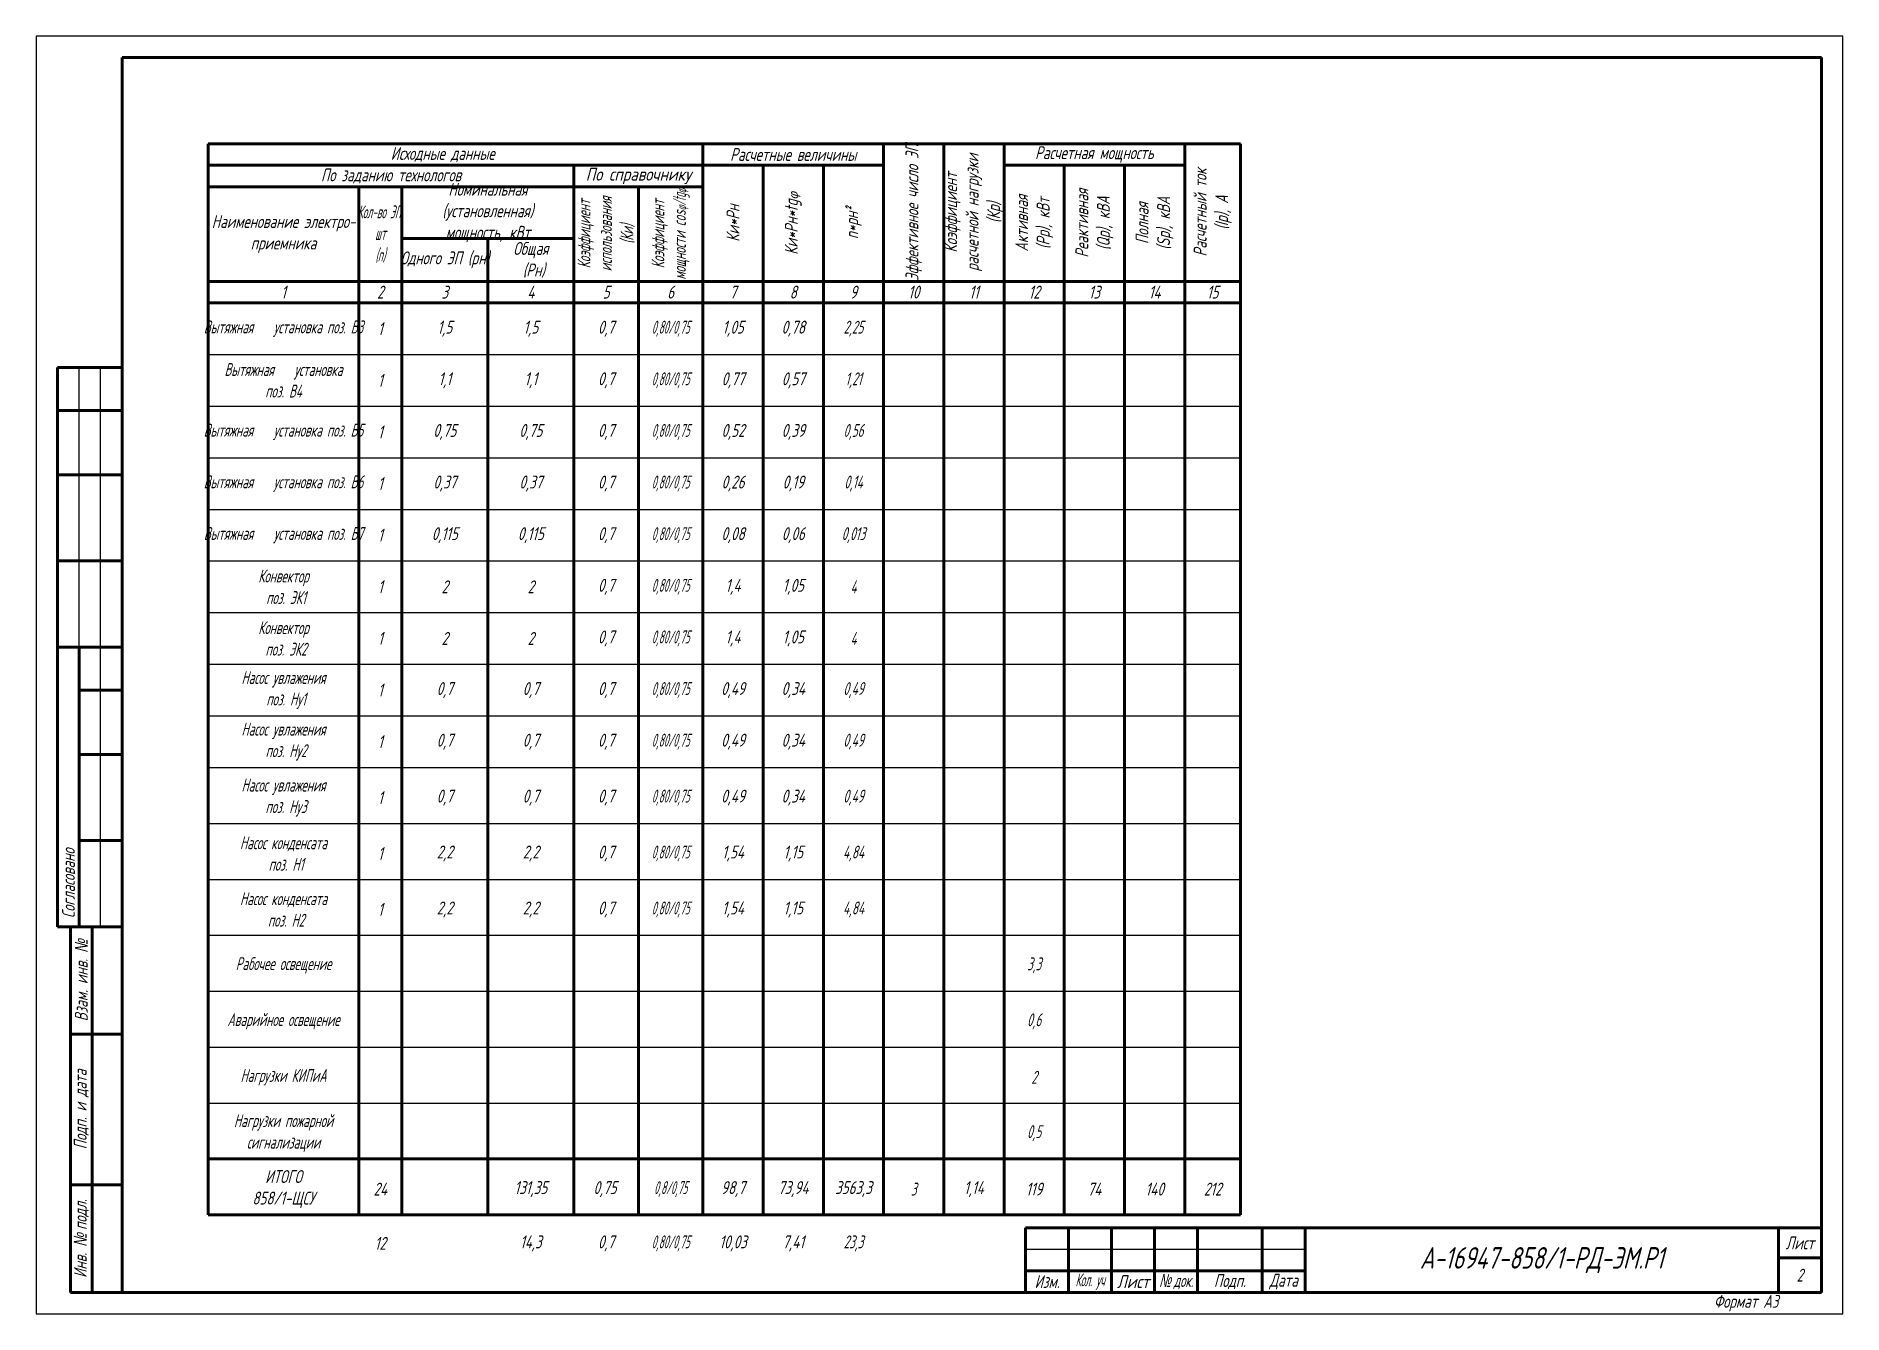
# Model space of a CAD drawing. Header units: millimetres. Extents: x -10490 to 5162, y -5053 to 76.
# Drawn here: x -3238 to -2818, y -344.1 to -47.1 of the extents above; entities that cross this region are included whole.
import ezdxf

# ---------------------------------------------------------------- set-up
doc = ezdxf.new("R2010")
doc.units = ezdxf.units.MM
doc.layers.get('Defpoints').update_dxf_attribs({"color": 33})
for name, color, linetype, lineweight in [('Рамка толстая', 7, 'Continuous', 60), ('Рамка тонкая', 5, 'Continuous', 25), ('Спецификация', 9, 'Continuous', 25), ('ТаБлица', 253, 'Continuous', 25), ('Штампы', 252, 'Continuous', 25)]:
    doc.layers.add(name, color=color, linetype=linetype, lineweight=lineweight)
doc.styles.add('SIMPLEX', font='simplex.shx', dxfattribs={"width": 0.7, "oblique": 15})

msp = doc.modelspace()

# ---------------------------------------------------------------- texts
at = {"layer": 'Defpoints', "char_height": 3, "attachment_point": 5, "style": 'SIMPLEX'}
for s, insert, width in [('12', (-3158.05349, -327.76234), 20), ('14,3', (-3123.04361, -327.76234), 20), ('0,7', (-3105.54361, -327.76234), 15), ('{\\W0.5;0,80/0,75}', (-3090.54361, -327.76234), 15), ('10,03', (-3076.04361, -327.76234), 14), ('7,41', (-3062.04361, -327.76234), 14), ('{\\W0.6;23,3}', (-3048.04361, -327.76234), 14)]:
    msp.add_mtext(s, dxfattribs=dict(at, insert=insert, width=width))
at = {"layer": 'Штампы', "color": 2, "style": 'SIMPLEX'}
for s, insert, char_height, width, attachment_point in [('Исходные данные', (-3143.54361, -74.64683), 3, 109, 5), ('Расчетные величины', (-3062.04361, -74.64683), 3, 42, 5), ('Расчетная мощность', (-2992.04361, -74.64683), 3, 42, 5), ('По заданию технологов', (-3155.54361, -79.64683), 3, 85, 5), ('{\\W0.8;По справочнику}', (-3098.04361, -79.64683), 3, 30, 5), ('Номинальная  \\P(установленная) \\Pмощность, кВт', (-3133.04361, -88.14683), 3, 40, 5), ('{\\W0.5;Кол-во ЭП, \\Pшт\\P(n)}', (-3158.04361, -93.14683), 3, 10, 5), ('Наименование электро-\\Pприемника', (-3180.54361, -93.14683), 3, 35, 5), ('Общая\\P (Pн)', (-3123.04361, -99.14683), 3, 20, 5), ('Одного ЭП (pн)', (-3143.04361, -99.14683), 3, 20, 5), ('1', (-3180.54361, -106.64683), 3, 35, 5), ('2', (-3158.04361, -106.64683), 3, 10, 5), ('3', (-3143.04361, -106.64683), 3, 20, 5), ('4', (-3123.04361, -106.64683), 3, 20, 5), ('5', (-3105.54361, -106.64683), 3, 15, 5), ('6', (-3090.54361, -106.64683), 3, 15, 5), ('7', (-3076.04361, -106.64683), 3, 14, 5), ('8', (-3062.04361, -106.64683), 3, 14, 5), ('9', (-3048.04361, -106.64683), 3, 14, 5), ('10', (-3034.04361, -106.64683), 3, 14, 5), ('11', (-3020.04361, -106.64683), 3, 14, 5), ('12', (-3006.04361, -106.64683), 3, 14, 5), ('13', (-2992.04361, -106.64683), 3, 14, 5), ('14', (-2978.04361, -106.64683), 3, 14, 5), ('15', (-2964.54361, -106.64683), 3, 13, 5), ('{\\W0.6;Вытяжная    установка поз. В3}', (-3180.54361, -115.14683), 3, 35, 5), ('1,5', (-3143.04361, -115.14683), 3, 20, 5), ('1,5', (-3123.04361, -115.14683), 3, 20, 5), ('0,7', (-3105.54361, -115.14683), 3, 15, 5), ('{\\W0.5;0,80/0,75}', (-3090.54361, -115.14683), 3, 15, 5), ('1,05', (-3076.04361, -115.14683), 3, 14, 5), ('0,78', (-3062.04361, -115.14683), 3, 14, 5), ('{\\W0.6;2,25}', (-3048.04361, -115.14683), 3, 14, 5), ('1', (-3158.04361, -115.14683), 3, 10, 5), ('{\\W0.6;Вытяжная    установка поз. В4}', (-3180.54361, -127.14683), 3, 35, 5), ('1', (-3158.04361, -127.14683), 3, 10, 5), ('1,1', (-3143.04361, -127.14683), 3, 20, 5), ('1,1', (-3123.04361, -127.14683), 3, 20, 5), ('0,7', (-3105.54361, -127.14683), 3, 15, 5), ('{\\W0.5;0,80/0,75}', (-3090.54361, -127.14683), 3, 15, 5), ('0,77', (-3076.04361, -127.14683), 3, 14, 5), ('0,57', (-3062.04361, -127.14683), 3, 14, 5), ('{\\W0.6;1,21}', (-3048.04361, -127.14683), 3, 14, 5), ('{\\W0.6;Вытяжная    установка поз. В5}', (-3180.54361, -139.14683), 3, 35, 5), ('1', (-3158.04361, -139.14683), 3, 10, 5), ('0,75', (-3143.04361, -139.14683), 3, 20, 5), ('0,75', (-3123.04361, -139.14683), 3, 20, 5), ('0,7', (-3105.54361, -139.14683), 3, 15, 5), ('{\\W0.5;0,80/0,75}', (-3090.54361, -139.14683), 3, 15, 5), ('0,52', (-3076.04361, -139.14683), 3, 14, 5), ('0,39', (-3062.04361, -139.14683), 3, 14, 5), ('{\\W0.6;0,56}', (-3048.04361, -139.14683), 3, 14, 5), ('{\\W0.6;Вытяжная    установка поз. В6}', (-3180.54361, -151.14683), 3, 35, 5), ('1', (-3158.04361, -151.14683), 3, 10, 5), ('0,37', (-3143.04361, -151.14683), 3, 20, 5), ('0,37', (-3123.04361, -151.14683), 3, 20, 5), ('0,7', (-3105.54361, -151.14683), 3, 15, 5), ('{\\W0.5;0,80/0,75}', (-3090.54361, -151.14683), 3, 15, 5), ('0,26', (-3076.04361, -151.14683), 3, 14, 5), ('0,19', (-3062.04361, -151.14683), 3, 14, 5), ('{\\W0.6;0,14}', (-3048.04361, -151.14683), 3, 14, 5), ('{\\W0.6;Вытяжная    установка поз. В7}', (-3180.54361, -163.14683), 3, 35, 5), ('1', (-3158.04361, -163.14683), 3, 10, 5), ('0,115', (-3143.04361, -163.14683), 3, 20, 5), ('0,115', (-3123.04361, -163.14683), 3, 20, 5), ('0,7', (-3105.54361, -163.14683), 3, 15, 5), ('{\\W0.5;0,80/0,75}', (-3090.54361, -163.14683), 3, 15, 5), ('0,08', (-3076.04361, -163.14683), 3, 14, 5), ('0,06', (-3062.04361, -163.14683), 3, 14, 5), ('{\\W0.6;0,013}', (-3048.04361, -163.14683), 3, 14, 5), ('{\\W0.6;Конвектор\\P поз. ЭК1}', (-3180.54361, -175.14683), 3, 35, 5), ('1', (-3158.04361, -175.14683), 3, 10, 5), ('2', (-3143.04361, -175.14683), 3, 20, 5), ('2', (-3123.04361, -175.14683), 3, 20, 5), ('0,7', (-3105.54361, -175.14683), 3, 15, 5), ('{\\W0.5;0,80/0,75}', (-3090.54361, -175.14683), 3, 15, 5), ('1,4', (-3076.04361, -175.14683), 3, 14, 5), ('1,05', (-3062.04361, -175.14683), 3, 14, 5), ('{\\W0.6;4}', (-3048.04361, -175.14683), 3, 14, 5), ('{\\W0.6;Конвектор\\P поз. ЭК2}', (-3180.54361, -187.14683), 3, 35, 5), ('1', (-3158.04361, -187.14683), 3, 10, 5), ('2', (-3143.04361, -187.14683), 3, 20, 5), ('2', (-3123.04361, -187.14683), 3, 20, 5), ('0,7', (-3105.54361, -187.14683), 3, 15, 5), ('{\\W0.5;0,80/0,75}', (-3090.54361, -187.14683), 3, 15, 5), ('1,4', (-3076.04361, -187.14683), 3, 14, 5), ('1,05', (-3062.04361, -187.14683), 3, 14, 5), ('{\\W0.6;4}', (-3048.04361, -187.14683), 3, 14, 5), ('{\\W0.6;Насос увлажения\\P поз. Ну1}', (-3180.54361, -199.14683), 3, 35, 5), ('0,7', (-3143.04361, -199.14683), 3, 20, 5), ('0,7', (-3123.04361, -199.14683), 3, 20, 5), ('0,7', (-3105.54361, -199.14683), 3, 15, 5), ('{\\W0.5;0,80/0,75}', (-3090.54361, -199.14683), 3, 15, 5), ('0,49', (-3076.04361, -199.14683), 3, 14, 5), ('0,34', (-3062.04361, -199.14683), 3, 14, 5), ('{\\W0.6;0,49}', (-3048.04361, -199.14683), 3, 14, 5), ('1', (-3158.04361, -199.14683), 3, 10, 5), ('{\\W0.6;Насос увлажения\\P поз. Ну2}', (-3180.54361, -211.14683), 3, 35, 5), ('1', (-3158.04361, -211.14683), 3, 10, 5), ('0,7', (-3143.04361, -211.14683), 3, 20, 5), ('0,7', (-3123.04361, -211.14683), 3, 20, 5), ('0,7', (-3105.54361, -211.14683), 3, 15, 5), ('{\\W0.5;0,80/0,75}', (-3090.54361, -211.14683), 3, 15, 5), ('0,49', (-3076.04361, -211.14683), 3, 14, 5), ('0,34', (-3062.04361, -211.14683), 3, 14, 5), ('{\\W0.6;0,49}', (-3048.04361, -211.14683), 3, 14, 5), ('{\\W0.6;Насос увлажения\\P поз. Ну3}', (-3180.54361, -224.14683), 3, 35, 5), ('0,7', (-3143.04361, -224.14683), 3, 20, 5), ('0,7', (-3123.04361, -224.14683), 3, 20, 5), ('0,7', (-3105.54361, -224.14683), 3, 15, 5), ('{\\W0.5;0,80/0,75}', (-3090.54361, -224.14683), 3, 15, 5), ('0,49', (-3076.04361, -224.14683), 3, 14, 5), ('0,34', (-3062.04361, -224.14683), 3, 14, 5), ('{\\W0.6;0,49}', (-3048.04361, -224.14683), 3, 14, 5), ('1', (-3158.04361, -224.14683), 3, 10, 5), ('{\\W0.6;Насос конденсата\\P поз. Н1}', (-3180.54361, -237.14683), 3, 35, 5), ('1', (-3158.04361, -237.14683), 3, 10, 5), ('2,2', (-3143.04361, -237.14683), 3, 20, 5), ('2,2', (-3123.04361, -237.14683), 3, 20, 5), ('0,7', (-3105.54361, -237.14683), 3, 15, 5), ('{\\W0.5;0,80/0,75}', (-3090.54361, -237.14683), 3, 15, 5), ('1,54', (-3076.04361, -237.14683), 3, 14, 5), ('1,15', (-3062.04361, -237.14683), 3, 14, 5), ('{\\W0.6;4,84}', (-3048.04361, -237.14683), 3, 14, 5), ('{\\W0.6;Насос конденсата\\P поз. Н2}', (-3180.54361, -250.14683), 3, 35, 5), ('1', (-3158.04361, -250.14683), 3, 10, 5), ('2,2', (-3143.04361, -250.14683), 3, 20, 5), ('2,2', (-3123.04361, -250.14683), 3, 20, 5), ('0,7', (-3105.54361, -250.14683), 3, 15, 5), ('{\\W0.5;0,80/0,75}', (-3090.54361, -250.14683), 3, 15, 5), ('1,54', (-3076.04361, -250.14683), 3, 14, 5), ('1,15', (-3062.04361, -250.14683), 3, 14, 5), ('{\\W0.6;4,84}', (-3048.04361, -250.14683), 3, 14, 5), ('{\\W0.6;Рабочее освещение}', (-3180.54361, -263.14683), 3, 35, 5), ('{\\W0.6;3,3}', (-3006.04361, -263.14683), 3, 14, 5), ('{\\W0.6;Аварийное освещение}', (-3180.54361, -276.14683), 3, 35, 5), ('{\\W0.6;0,6}', (-3006.04361, -276.14683), 3, 14, 5), ('{\\W0.6;Нагрузки КИПиА}', (-3180.54361, -289.14683), 3, 35, 5), ('{\\W0.6;2}', (-3006.04361, -289.14683), 3, 14, 5), ('{\\W0.6;Нагрузки пожарной сигнализации}', (-3180.54361, -302.14683), 3, 35, 5), ('{\\W0.6;0,5}', (-3006.04361, -302.14683), 3, 14, 5), ('{\\W0.7;Лист}', (-2828.04361, -327.64683), 3, 10, 5), ('А-16947-858/1-РД-ЭМ.Р1', (-2888.04361, -331.64683), 5, 110, 5), ('Изм.', (-3003.04361, -336.64683), 3, 10, 5), ('{\\W0.5;Кол. уч}', (-2993.04361, -336.64683), 3, 10, 5), ('{\\W0.8;Лист}', (-2983.04361, -336.64683), 3, 10, 5), ('{\\fArial|b0|i0|c204|p34;\\W0.6;№ \\Fsimplex|c204;док.}', (-2973.04361, -336.64683), 3, 10, 5), ('Подп.', (-2960.54361, -336.64683), 3, 15, 5), ('{\\W0.7;Дата}', (-2948.04361, -336.64683), 3, 10, 5), ('2', (-2828.04361, -335.14683), 3, 10, 5), ('Формат А3', (-2833.04361, -341.64683), 3, 165, 6)]:
    msp.add_mtext(s, dxfattribs=dict(at, insert=insert, char_height=char_height, width=width, attachment_point=attachment_point))
at = {"layer": 'Штампы', "color": 2, "char_height": 3, "rotation": 90, "style": 'SIMPLEX'}
for s, insert, width, attachment_point in [('Эффективное число ЭП', (-3034.04361, -88.14683), 32, 5), ('Коэффициент расчетной нагрузки (Кр)', (-3020.04361, -88.14683), 32, 5), ('Расчетный ток \\P(Iр), А', (-2964.54361, -88.14683), 32, 5), ('{\\W0.6;Коэффициент мощности cos\\fArial|b0|i0|c0|p34;\\H0.66667x;φ\\Fgost|c204;\\H1.5x;/tg\\fArial|b0|i0|c0|p34;\\H0.66667x;φ}', (-3090.54361, -93.14683), 22, 5), ('Ки*Pн*{\\W0.7;tg\\fArial|b0|i0|c0|p34;\\H0.66667x;\\W1;φ}', (-3062.04361, -90.64683), 27, 5), ('Активная \\P(Рр), кВт', (-3006.04361, -90.64683), 27, 5), ('Реактивная \\P(Qр), кВА', (-2992.04361, -90.64683), 27, 5), ('{\\W0.6;Коэффициент использования (Ки)}', (-3105.54361, -93.14683), 22, 5), ('Ки*Pн', (-3076.04361, -90.64683), 27, 5), ('n*рн²', (-3048.04361, -90.64683), 27, 5), ('Полная \\P(Sр), кВА', (-2978.04361, -90.64683), 27, 5), ('Согласовано', (-3230.54361, -252.14683), 61, 4), ('Взам. инв. {\\fArial|b0|i0|c204|p34;№}', (-3227.54361, -266.64683), 25, 5), ('Подп. и дата', (-3227.54361, -296.64683), 35, 5), ('Инв. {\\fArial|b0|i0|c204|p34;№ }подл.', (-3227.54361, -326.64683), 25, 5)]:
    msp.add_mtext(s, dxfattribs=dict(at, insert=insert, width=width, attachment_point=attachment_point))
at = {"layer": 'Штампы', "color": 2, "lineweight": 30, "char_height": 3, "attachment_point": 5, "style": 'SIMPLEX'}
for s, insert, width in [('ИТОГО \\P858/1-ЩСУ', (-3180.54361, -315.14683), 35), ('24', (-3158.04361, -315.14683), 10), ('131,35', (-3123.04361, -315.14683), 20), ('0,75', (-3105.79361, -315.14683), 14.5), ('{\\W0.5;0,8/0,75}', (-3090.54361, -315.14683), 14), ('98,7', (-3076.04361, -315.14683), 14), ('73,94', (-3062.04361, -315.14683), 14), ('3563,3', (-3048.04361, -315.14683), 14), ('{\\W0.6;3}', (-3034.04361, -315.14683), 14), ('1,14', (-3020.04361, -315.14683), 14), ('119', (-3006.04361, -315.14683), 14), ('74', (-2992.04361, -315.14683), 14), ('140', (-2978.04361, -315.14683), 14), ('212', (-2964.54361, -315.14683), 13)]:
    msp.add_mtext(s, dxfattribs=dict(at, insert=insert, width=width))

# ---------------------------------------------------------------- blocks, each defined once
blk = doc.blocks.new('A$C64336E77')
at = {"layer": 'Рамка толстая'}
for p, q in [((20, 5), (20, 292)), ((20, 292), (415, 292)), ((415, 292), (415, 5)), ((20, 5), (415, 5))]:
    blk.add_line(p, q, dxfattribs=at)
at = {"layer": 'Рамка тонкая'}
for p, q in [((0, 297), (0, 0)), ((420, 297), (0, 297)), ((420, 0), (420, 297)), ((0, 0), (420, 0))]:
    blk.add_line(p, q, dxfattribs=at)

# ---------------------------------------------------------------- linework, layer by layer
at = {"layer": 'Спецификация', "lineweight": 60}
for p, q in [((-3218.04361, -52.14683), (-2823.04361, -52.14683)), ((-3218.04361, -52.14683), (-3218.04361, -270.8135)), ((-2823.04361, -52.14683), (-2823.04361, -270.8135))]:
    msp.add_line(p, q, dxfattribs=at)
at = {"layer": 'ТаБлица', "lineweight": 60}
for p, q in [((-3198.04361, -72.14683), (-2958.04361, -72.14683)), ((-3198.04361, -72.14683), (-3198.04361, -321.14683)), ((-3083.04361, -72.14683), (-3083.04361, -109.14683)), ((-3041.04361, -72.14683), (-3041.04361, -109.14683)), ((-3027.04361, -72.14683), (-3027.04361, -109.14683)), ((-3013.04361, -72.14683), (-3013.04361, -109.14683)), ((-2971.04361, -72.14683), (-2971.04361, -109.14683)), ((-2958.04361, -321.14683), (-2958.04361, -72.14683)), ((-3198.04361, -77.14683), (-3041.04361, -77.14683)), ((-3113.04361, -77.14683), (-3113.04361, -109.14683)), ((-3069.04361, -77.14683), (-3069.04361, -109.14683)), ((-3055.04361, -77.14683), (-3055.04361, -109.14683)), ((-3013.04361, -77.14683), (-2971.04361, -77.14683)), ((-2999.04361, -77.14683), (-2999.04361, -109.14683)), ((-2985.04361, -77.14683), (-2985.04361, -109.14683)), ((-3198.04361, -82.14683), (-3083.04361, -82.14683)), ((-3163.04361, -82.14683), (-3163.04361, -109.14683)), ((-3153.04361, -82.14683), (-3153.04361, -109.14683)), ((-3098.04361, -82.14683), (-3098.04361, -109.14683)), ((-3153.04361, -94.14683), (-3113.04361, -94.14683)), ((-3133.04361, -94.14683), (-3133.04361, -109.14683)), ((-3198.04361, -104.14683), (-2958.04361, -104.14683)), ((-3198.04361, -109.14683), (-2958.04361, -109.14683)), ((-3163.04361, -109.14683), (-3163.04361, -321.14683)), ((-3153.04361, -109.14683), (-3153.04361, -321.14683)), ((-3133.04361, -109.14683), (-3133.04361, -321.14683)), ((-3113.04361, -109.14683), (-3113.04361, -321.14683)), ((-3098.04361, -109.14683), (-3098.04361, -321.14683)), ((-3083.04361, -109.14683), (-3083.04361, -321.14683)), ((-3069.04361, -109.14683), (-3069.04361, -321.14683)), ((-3055.04361, -109.14683), (-3055.04361, -321.14683)), ((-3041.04361, -109.14683), (-3041.04361, -321.14683)), ((-3027.04361, -109.14683), (-3027.04361, -321.14683)), ((-3013.04361, -109.14683), (-3013.04361, -321.14683)), ((-2999.04361, -109.14683), (-2999.04361, -321.14683)), ((-2985.04361, -109.14683), (-2985.04361, -321.14683)), ((-2971.04361, -109.14683), (-2971.04361, -321.14683)), ((-3198.04361, -308.14683), (-2958.04361, -308.14683)), ((-3198.04361, -321.14683), (-2958.04361, -321.14683))]:
    msp.add_line(p, q, dxfattribs=at)
at = {"layer": 'ТаБлица'}
for p, q in [((-3198.04361, -121.14683), (-2958.04361, -121.14683)), ((-3198.04361, -133.14683), (-2958.04361, -133.14683)), ((-3198.04361, -145.14683), (-2958.04361, -145.14683)), ((-3198.04361, -157.14683), (-2958.04361, -157.14683)), ((-3198.04361, -169.14683), (-2958.04361, -169.14683)), ((-3198.04361, -181.14683), (-2958.04361, -181.14683)), ((-3198.04361, -193.14683), (-2958.04361, -193.14683)), ((-3198.04361, -205.14683), (-2958.04361, -205.14683)), ((-3198.04361, -217.14683), (-2958.04361, -217.14683)), ((-3198.04361, -230.14683), (-2958.04361, -230.14683)), ((-3198.04361, -243.14683), (-2958.04361, -243.14683)), ((-3198.04361, -256.14683), (-2958.04361, -256.14683)), ((-3198.04361, -269.14683), (-2958.04361, -269.14683)), ((-3198.04361, -282.14683), (-2958.04361, -282.14683)), ((-3198.04361, -295.14683), (-2958.04361, -295.14683))]:
    msp.add_line(p, q, dxfattribs=at)
at = {"layer": 'Штампы', "lineweight": 60}
for p, q in [((-3233.04361, -254.14683), (-3233.04361, -124.14683)), ((-3233.04361, -124.14683), (-3218.04361, -124.14683)), ((-3218.04361, -254.14683), (-3218.04361, -124.14683)), ((-3233.04361, -134.14683), (-3218.04361, -134.14683)), ((-3233.04361, -149.14683), (-3218.04361, -149.14683)), ((-3233.04361, -169.14683), (-3218.04361, -169.14683)), ((-3233.04361, -189.14683), (-3218.04361, -189.14683)), ((-3228.04361, -254.14683), (-3228.04361, -189.14683)), ((-3228.04361, -199.14683), (-3218.04361, -199.14683)), ((-3228.04361, -214.14683), (-3218.04361, -214.14683)), ((-3228.04361, -234.14683), (-3218.04361, -234.14683)), ((-3233.04361, -254.14683), (-3218.04361, -254.14683)), ((-3230.04361, -339.14683), (-3230.04361, -254.14683)), ((-3230.04361, -254.14683), (-3218.04361, -254.14683)), ((-3225.04361, -339.14683), (-3225.04361, -254.14683)), ((-3218.04361, -339.14683), (-3218.04361, -254.14683)), ((-3230.04361, -279.14683), (-3218.04361, -279.14683)), ((-3230.04361, -314.14683), (-3218.04361, -314.14683)), ((-3008.04361, -324.14683), (-2823.04361, -324.14683)), ((-3008.04361, -324.14683), (-3008.04361, -339.14683)), ((-2998.04361, -324.14683), (-2998.04361, -339.14683)), ((-2988.04361, -324.14683), (-2988.04361, -339.14683)), ((-2978.04361, -324.14683), (-2978.04361, -339.14683)), ((-2968.04361, -324.14683), (-2968.04361, -339.14683)), ((-2953.04361, -324.14683), (-2953.04361, -339.14683)), ((-2943.04361, -324.14683), (-2943.04361, -339.14683)), ((-2833.04361, -324.14683), (-2833.04361, -339.14683)), ((-2823.04361, -324.14683), (-2823.04361, -339.14683)), ((-2833.04361, -331.14683), (-2823.04361, -331.14683)), ((-3008.04361, -334.14683), (-2943.04361, -334.14683)), ((-3230.04361, -339.14683), (-3218.04361, -339.14683)), ((-3008.04361, -339.14683), (-2823.04361, -339.14683))]:
    msp.add_line(p, q, dxfattribs=at)
at = {"layer": 'Штампы', "color": 5, "lineweight": 25}
for p, q in [((-3228.04361, -189.14683), (-3228.04361, -124.14683)), ((-3223.04361, -254.14683), (-3223.04361, -124.14683)), ((-3008.04361, -329.14683), (-2943.04361, -329.14683))]:
    msp.add_line(p, q, dxfattribs=at)
at = {"layer": 'Штампы', "color": 8, "lineweight": 0}
msp.add_line((-3008.04361, -344.14683), (-2823.04361, -344.14683), dxfattribs=at)

# ---------------------------------------------------------------- block references
msp.add_blockref('A$C64336E77', (-3238.0436, -344.14683))

msp.set_redraw_order([(e.dxf.handle, doc.entitydb.next_handle()) for e in msp.query("TEXT MTEXT ATTDEF DIMENSION ARC_DIMENSION")])  # texts and dimensions are drawn at this point

doc.saveas('drawing.dxf')
